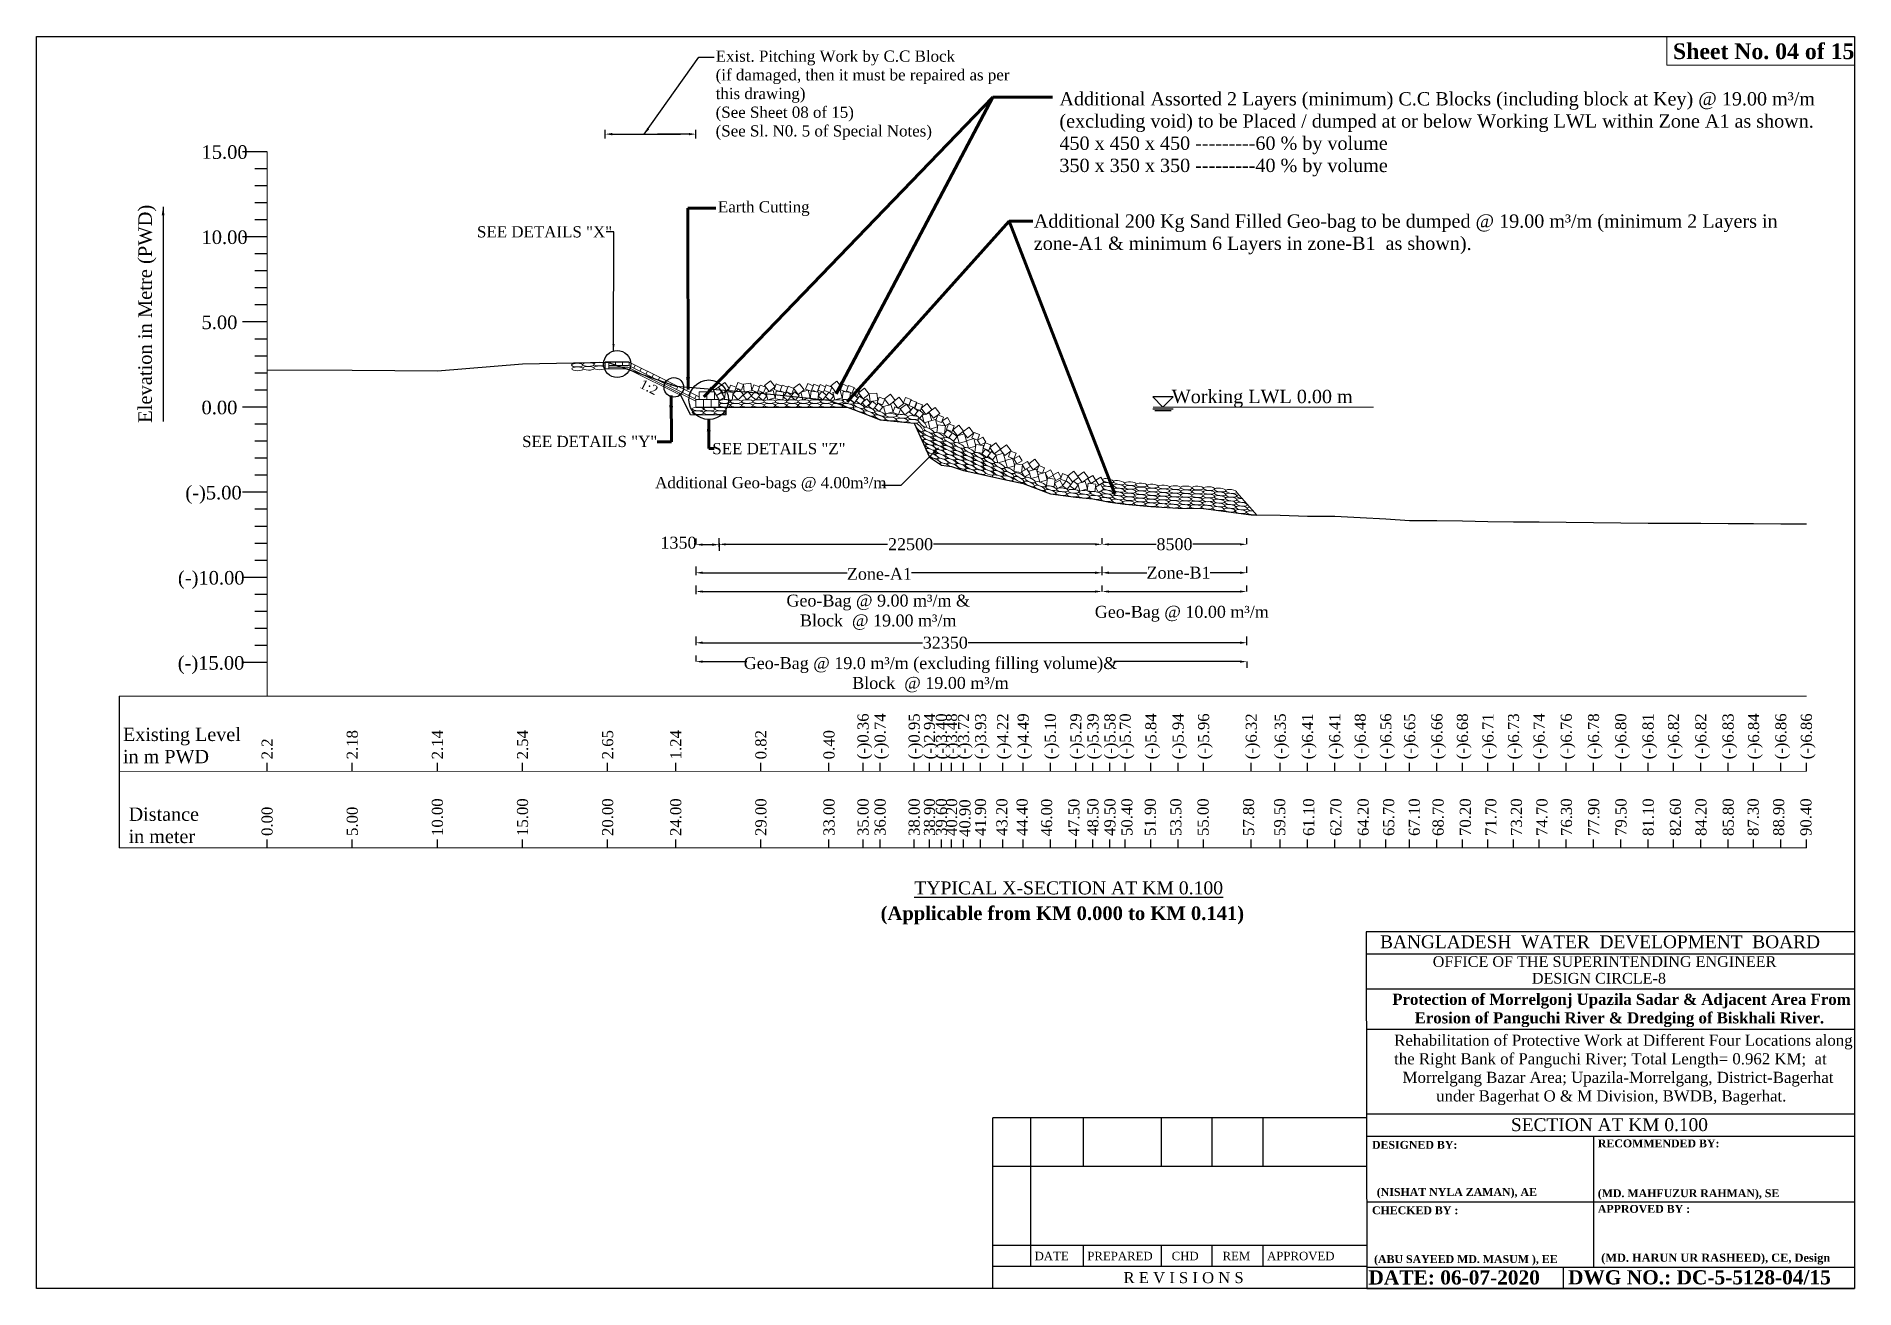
# Model space of a CAD drawing. Header units: metres. Extents: x -2434 to 11656, y -15288 to 8109.
# Drawn here: x 2537.6 to 2644.4, y -11693 to -11619.4 of the extents above; entities that cross this region are included whole.
import ezdxf
from ezdxf.enums import TextEntityAlignment as Align

# ---------------------------------------------------------------- set-up
doc = ezdxf.new("R2010")
doc.units = ezdxf.units.M
doc.layers.add('LINE', color=7, linetype='Continuous')
doc.styles.add('Kazi_T_H', font='timesbd.ttf')
doc.styles.get("Standard").update_dxf_attribs({"font": 'times.ttf'})
doc.dimstyles.get("Standard").update_dxf_attribs({"dimtxt": 0.5, "dimasz": 0.4075, "dimexe": 0.364, "dimexo": 0.219, "dimgap": 0.09, "dimtad": 0, "dimdec": 0, "dimlfac": 1000, "dimzin": 0, "dimdsep": 46, "dimtxsty": 'Standard', "dimcen": 0.09, "dimadec": 0, "dimazin": 0, "dimtfac": 1, "dimtdec": 0, "dimtofl": 0, "dimtmove": 0, "dimatfit": 3, "dimfxl": 1, "dimtolj": 1, "dimtzin": 0, "dimarcsym": 0})

msp = doc.modelspace()

# ---------------------------------------------------------------- texts
at = {"color": 0, "lineweight": -2}
for s, p in [('(-)0.36', (2586.514907, -11661.877291)), ('(-)0.74', (2587.514907, -11661.877291)), ('(-)0.95', (2589.514907, -11661.877291)), ('(-)2.94', (2590.414907, -11661.877291)), ('(-)3.40', (2591.114907, -11661.877291)), ('(-)3.48', (2591.714907, -11661.877291)), ('(-)3.72', (2592.414907, -11661.877291)), ('(-)3.93', (2593.414907, -11661.877291)), ('(-)4.22', (2594.714907, -11661.877291)), ('(-)4.49', (2595.914907, -11661.877291)), ('(-)5.10', (2597.514907, -11661.877291)), ('(-)5.29', (2599.014907, -11661.877291)), ('(-)5.39', (2600.014907, -11661.877291)), ('(-)5.58', (2601.014907, -11661.877291)), ('(-)5.70', (2601.914907, -11661.877291)), ('(-)5.84', (2603.414907, -11661.877291)), ('(-)5.94', (2605.014907, -11661.877291)), ('(-)5.96', (2606.514907, -11661.877291)), ('(-)6.32', (2609.314907, -11661.877291)), ('(-)6.35', (2611.014907, -11661.877291)), ('(-)6.41', (2612.614907, -11661.877291)), ('(-)6.41', (2614.214907, -11661.877291)), ('(-)6.48', (2615.714907, -11661.877291)), ('(-)6.56', (2617.214907, -11661.877291)), ('(-)6.65', (2618.614907, -11661.877291)), ('(-)6.66', (2620.214907, -11661.877291)), ('(-)6.68', (2621.714907, -11661.877291)), ('(-)6.71', (2623.214907, -11661.877291)), ('(-)6.73', (2624.714907, -11661.877291)), ('(-)6.74', (2626.214907, -11661.877291)), ('(-)6.76', (2627.814907, -11661.877291)), ('(-)6.78', (2629.414907, -11661.877291)), ('(-)6.80', (2631.014907, -11661.877291)), ('(-)6.81', (2632.614907, -11661.877291)), ('(-)6.82', (2634.114907, -11661.877291)), ('(-)6.82', (2635.714907, -11661.877291)), ('(-)6.83', (2637.314907, -11661.877291)), ('(-)6.84', (2638.814907, -11661.877291)), ('(-)6.86', (2640.414907, -11661.877291)), ('(-)6.86', (2641.914907, -11661.877291)), ('2.2', (2551.514907, -11661.877291)), ('2.18', (2556.514907, -11661.877291)), ('2.14', (2561.514907, -11661.877291)), ('2.54', (2566.514907, -11661.877291)), ('2.65', (2571.514907, -11661.877291)), ('1.24', (2575.514907, -11661.877291)), ('0.82', (2580.514907, -11661.877291)), ('0.40', (2584.514907, -11661.877291)), ('0.00', (2551.514907, -11666.376714)), ('5.00', (2556.514907, -11666.376714)), ('10.00', (2561.514907, -11666.376714)), ('15.00', (2566.514907, -11666.376714)), ('20.00', (2571.514907, -11666.376714)), ('24.00', (2575.514907, -11666.376714)), ('29.00', (2580.514907, -11666.376714)), ('33.00', (2584.514907, -11666.376714)), ('35.00', (2586.514907, -11666.376714)), ('36.00', (2587.514907, -11666.376714)), ('38.00', (2589.514907, -11666.376714)), ('38.90', (2590.414907, -11666.376714)), ('39.60', (2591.114907, -11666.376714)), ('40.20', (2591.714907, -11666.376714)), ('40.90', (2592.498701, -11666.436025)), ('41.90', (2593.412063, -11666.376714)), ('43.20', (2594.668123, -11666.376714)), ('44.40', (2595.855501, -11666.376714)), ('46.00', (2597.295192, -11666.399544)), ('47.50', (2598.895192, -11666.399544)), ('48.50', (2600.012063, -11666.376714)), ('49.50', (2601.012063, -11666.376714)), ('50.40', (2602.012063, -11666.376714)), ('51.90', (2603.383828, -11666.376714)), ('53.50', (2604.883828, -11666.376714)), ('55.00', (2606.483828, -11666.376714)), ('57.80', (2609.155346, -11666.376714)), ('59.50', (2610.985716, -11666.376714)), ('61.10', (2612.685716, -11666.376714)), ('62.70', (2614.285716, -11666.376714)), ('64.20', (2615.885716, -11666.376714)), ('65.70', (2617.385716, -11666.376714)), ('67.10', (2618.885716, -11666.376714)), ('68.70', (2620.285716, -11666.376714)), ('70.20', (2621.885716, -11666.376714)), ('71.70', (2623.385716, -11666.376714)), ('73.20', (2624.885716, -11666.376714)), ('74.70', (2626.385716, -11666.376714)), ('76.30', (2627.824963, -11666.376714)), ('77.90', (2629.424963, -11666.376714)), ('79.50', (2631.024963, -11666.376714)), ('81.10', (2632.624963, -11666.376714)), ('82.60', (2634.224963, -11666.376714)), ('84.20', (2635.724963, -11666.376714)), ('85.80', (2637.324963, -11666.376714)), ('87.30', (2638.78986, -11666.376714)), ('88.90', (2640.28986, -11666.376714)), ('90.40', (2641.88986, -11666.376714))]:
    msp.add_text(s, height=0.65, rotation=90, dxfattribs=at).set_placement(p)
at = {"color": 7, "lineweight": 30, "ltscale": 0.18, "attachment_point": 1}
for s, insert, char_height, width in [('{\\fTimes New Roman|b0|i0|c0|p18;15.00}', (2547.33926, -11625.818228), 0.79702481, 1.95638056), ('{\\fTimes New Roman|b0|i0|c0|p18;10.00}', (2547.33926, -11630.818228), 0.79702481, 1.46783494), ('{\\fTimes New Roman|b0|i0|c0|p18;5.00}', (2547.33926, -11635.818228), 0.79702481, 0.4908312), ('{\\fTimes New Roman|b0|i0|c0|p18;(-)5.00}', (2546.38841, -11645.818228), 0.79702481, 2.85190168), ('{\\fTimes New Roman|b0|i0|c0|p18;(-)15.00}', (2545.944443, -11655.818228), 0.79702481, 2.85190168), ('Existing Level in m PWD', (2542.726337, -11660.01961), 0.78192173, 7.64356113), ('Distance in meter', (2543.056383, -11664.70593), 0.78192173, 5.27301876), ('{\\LTYPICAL X-SECTION AT KM 0.100\\P }', (2589.197565, -11669.042635), 0.76511835, 41.91544039)]:
    msp.add_mtext(s, dxfattribs=dict(at, insert=insert, char_height=char_height, width=width))
at = {"color": 7, "lineweight": 30, "ltscale": 0.18, "insert": (2543.625679, -11642.117365), "char_height": 0.79702481, "width": 17.01025937, "attachment_point": 1, "rotation": 90}
msp.add_mtext('Elevation in Metre (PWD)', dxfattribs=at)
at = {"color": 7, "lineweight": 30, "ltscale": 0.18, "char_height": 0.79702481, "attachment_point": 1}
for s, insert in [('{\\fTimes New Roman|b0|i0|c0|p18;0.00}', (2547.33926, -11640.818228)), ('{\\fTimes New Roman|b0|i0|c0|p18;(-)10.00}', (2545.955199, -11650.818228))]:
    msp.add_mtext(s, dxfattribs=dict(at, insert=insert))
at = {"layer": 'LINE', "color": 0, "linetype": 'ByBlock', "lineweight": -3, "ltscale": 0.5}
msp.add_text('1:2', height=0.55, rotation=333.14815847, dxfattribs=at).set_placement((2573.024043, -11640.030894))
for s, height, p in [('BANGLADESH  WATER  DEVELOPMENT  BOARD', 0.75288221, (2629.472805, -11672.966327)), ('OFFICE OF THE SUPERINTENDING ENGINEER', 0.62795232, (2629.73749, -11674.064439)), ('DESIGN CIRCLE-8', 0.62795232, (2629.406914, -11675.046584)), ('SECTION AT KM 0.100', 0.75354278, (2630.0248, -11683.707301)), ('R E V I S I O N S', 0.64674326, (2605.01356, -11692.634011))]:
    msp.add_text(s, height=height, dxfattribs=at).set_placement(p, align=Align.CENTER)
at = {"layer": 'LINE', "color": 0, "linetype": 'ByBlock', "lineweight": -3, "ltscale": 0.5, "style": 'Kazi_T_H'}
for s, height, p in [('DESIGNED BY:', 0.46132381, (2616.078921, -11684.744224)), ('RECOMMENDED BY:', 0.46132381, (2629.343351, -11684.661802)), ('(NISHAT NYLA ZAMAN), AE', 0.46132381, (2616.360826, -11687.512521)), ('(MD. MAHFUZUR RAHMAN), SE ', 0.46132381, (2629.339216, -11687.585708)), ('CHECKED BY :', 0.46132381, (2616.078921, -11688.58859)), ('APPROVED BY :', 0.46132381, (2629.343351, -11688.506167)), ('DATE: 06-07-2020', 0.83038286, (2615.871815, -11692.715428)), ('(ABU SAYEED MD. MASUM ), EE', 0.46132381, (2616.200718, -11691.453171)), ('DWG NO.: DC-5-5128-04/15', 0.83038286, (2627.592138, -11692.707047))]:
    msp.add_text(s, height=height, dxfattribs=at).set_placement(p)
at = {"layer": 'LINE', "color": 0, "linetype": 'ByBlock', "lineweight": -3, "ltscale": 0.5}
for s, p in [('DATE', (2596.265302, -11691.291131)), ('PREPARED', (2599.358946, -11691.291131)), ('CHD', (2604.315882, -11691.291131)), ('REM', (2607.302294, -11691.291131)), ('APPROVED', (2609.915941, -11691.291131))]:
    msp.add_text(s, height=0.4970205, dxfattribs=at).set_placement(p)
at = {"layer": 'LINE', "color": 0, "linetype": 'ByBlock', "lineweight": -3, "ltscale": 0.5, "char_height": 0.65828823}
for s, insert, attachment_point in [('Exist. Pitching Work by C.C Block \\P(if damaged, then it must be repaired as per \\Pthis drawing) \\P(See Sheet 08 of 15)\\P(See Sl. N0. 5 of Special Notes)', (2577.5339, -11620.254755), 1), ('Earth Cutting', (2577.664503, -11629.103873), 1), ('SEE DETAILS "X"', (2563.515813, -11630.570656), 1), ('SEE DETAILS "Y"', (2574.102337, -11642.880355), 3), ('SEE DETAILS "Z"', (2585.162144, -11643.300351), 3), ('Additional Geo-bags @ 4.00m³/m', (2573.978231, -11645.299638), 1)]:
    msp.add_mtext(s, dxfattribs=dict(at, insert=insert, attachment_point=attachment_point))
at = {"layer": 'LINE', "color": 7, "lineweight": 13, "ltscale": 0.5, "attachment_point": 1}
for s, insert, char_height, width in [('{\\fTimes New Roman|b1|i0|c0|p18;Sheet No. 04 of 15}', (2633.755046, -11619.836334), 0.92339122, 11.41515482), ('Additional Assorted 2 Layers (minimum) C.C Blocks (including block at Key) @ 19.00 {\\C0;m³/m} (excluding void) to be Placed / dumped at or below Working LWL within Zone A1 as shown. \\P450 x 450 x 450 ---------60 % by volume\\P350 x 350 x 350 ---------40 % by volume', (2597.72387, -11622.699645), 0.781767752, 46.31614072), ('Working LWL 0.00 m', (2604.32093, -11640.178678), 0.78176775, 30.04400339), ('{\\fTimes New Roman|b1|i0|c0|p18;(Applicable from KM 0.000 to KM 0.141)}', (2587.223182, -11670.511932), 0.8, 24.41446211)]:
    msp.add_mtext(s, dxfattribs=dict(at, insert=insert, char_height=char_height, width=width))
at = {"layer": 'LINE', "color": 0, "linetype": 'ByBlock', "lineweight": -3, "ltscale": 0.5}
for s, insert, char_height, width, attachment_point in [('Additional 200 Kg Sand Filled Geo-bag to be dumped @ 19.00 m³/m ({\\C7;minimum} 2 Layers in zone-A1 & {\\C7;minimum} 6 Layers in zone-B1  as shown).', (2596.219723, -11629.879805), 0.781767752, 44.3343089, 1), ('{\\fTimes New Roman|b1|i0|c0|p18; Protection of Morrelgonj Upazila Sadar & Adjacent Area From \\PErosion of Panguchi River & Dredging of Biskhali River.}', (2630.60661, -11675.63992), 0.6536664, 42.24540493, 2), ('        Rehabilitation of Protective Work at Different Four Locations along    \\P        the Right Bank of Panguchi River; Total Length= 0.962 KM;  at   \\P          Morrelgang Bazar Area; Upazila-Morrelgang, District-Bagerhat    \\P                  under Bagerhat O & M Division, BWDB, Bagerhat.', (2615.407673, -11678.044596), 0.6536664, 28.5653252, 1)]:
    msp.add_mtext(s, dxfattribs=dict(at, insert=insert, char_height=char_height, width=width, attachment_point=attachment_point))
at = {"layer": 'LINE', "color": 0, "linetype": 'ByBlock', "lineweight": -3, "ltscale": 0.5, "insert": (2636.265512, -11690.900899), "char_height": 0.4799087, "width": 14.30564605, "attachment_point": 2, "style": 'Kazi_T_H'}
msp.add_mtext('(MD. HARUN UR RASHEED), CE, Design', dxfattribs=at)

# ---------------------------------------------------------------- blocks, each defined once
blk = doc.blocks.new('*D213')
at = {"color": 0, "lineweight": -2, "ltscale": 0.5}
for p, q in [((2577.73, -11649.4), (2577.73, -11648.89)), ((2600.23, -11649.25), (2600.23, -11648.89)), ((2578.13, -11649.25), (2587.62, -11649.25)), ((2599.82, -11649.25), (2590.33, -11649.25))]:
    blk.add_line(p, q, dxfattribs=at)
at = {"color": 0, "linetype": 'Continuous', "lineweight": -3, "ltscale": 0.5}
for points in [[(2578.13, -11649.19), (2578.13, -11649.32), (2577.73, -11649.25)], [(2599.82, -11649.19), (2599.82, -11649.32), (2600.23, -11649.25)]]:
    blk.add_solid(points, dxfattribs=at)
at = {"layer": 'Defpoints', "color": 0, "linetype": 'Continuous', "lineweight": -3, "ltscale": 0.5}
for p in [(2600.23, -11649.25), (2600.23, -11649.25), (2577.73, -11654.97)]:
    blk.add_point(p, dxfattribs=at)
at = {"color": 0, "linetype": 'Continuous', "lineweight": -3, "ltscale": 0.5, "insert": (2588.98, -11649.25), "char_height": 0.7, "attachment_point": 5}
blk.add_mtext('\\A1;22500', dxfattribs=at)
blk = doc.blocks.new('*D214')
at = {"color": 0, "lineweight": -2, "ltscale": 0.5}
for p, q in [((2600.23, -11649.25), (2600.23, -11648.89)), ((2608.73, -11649.25), (2608.73, -11648.89)), ((2600.63, -11649.25), (2603.4, -11649.25)), ((2608.32, -11649.25), (2605.55, -11649.25))]:
    blk.add_line(p, q, dxfattribs=at)
at = {"color": 0, "linetype": 'Continuous', "lineweight": -3, "ltscale": 0.5}
for points in [[(2600.63, -11649.19), (2600.63, -11649.32), (2600.23, -11649.25)], [(2608.32, -11649.19), (2608.32, -11649.32), (2608.73, -11649.25)]]:
    blk.add_solid(points, dxfattribs=at)
at = {"layer": 'Defpoints', "color": 0, "linetype": 'Continuous', "lineweight": -3, "ltscale": 0.5}
for p in [(2600.23, -11649.25), (2608.73, -11649.25), (2608.73, -11649.27)]:
    blk.add_point(p, dxfattribs=at)
at = {"color": 0, "linetype": 'Continuous', "lineweight": -3, "ltscale": 0.5, "insert": (2604.48, -11649.25), "char_height": 0.7, "attachment_point": 5}
blk.add_mtext('\\A1;8500', dxfattribs=at)
blk = doc.blocks.new('*D215')
at = {"color": 0, "lineweight": -2, "ltscale": 0.5}
for p, q in [((2600.23, -11651.07), (2600.23, -11650.55)), ((2600.63, -11650.92), (2602.86, -11650.92)), ((2608.32, -11650.92), (2606.57, -11650.92)), ((2608.73, -11650.92), (2608.73, -11650.55))]:
    blk.add_line(p, q, dxfattribs=at)
at = {"color": 0, "linetype": 'Continuous', "lineweight": -3, "ltscale": 0.5}
for points in [[(2600.63, -11650.85), (2600.63, -11650.99), (2600.23, -11650.92)], [(2608.32, -11650.85), (2608.32, -11650.99), (2608.73, -11650.92)]]:
    blk.add_solid(points, dxfattribs=at)
at = {"layer": 'Defpoints', "color": 0, "linetype": 'Continuous', "lineweight": -3, "ltscale": 0.5}
for p in [(2608.73, -11650.92), (2608.73, -11650.92), (2600.23, -11659.44)]:
    blk.add_point(p, dxfattribs=at)
at = {"color": 0, "linetype": 'Continuous', "lineweight": -3, "ltscale": 0.5, "insert": (2604.72, -11650.92), "char_height": 0.7, "attachment_point": 5}
blk.add_mtext('\\A1;Zone-B1', dxfattribs=at)
blk = doc.blocks.new('*D216')
at = {"color": 0, "lineweight": -2, "ltscale": 0.5}
for p, q in [((2600.23, -11652.02), (2600.23, -11651.66)), ((2600.63, -11652.02), (2608.32, -11652.02)), ((2608.72, -11652.02), (2608.72, -11651.66))]:
    blk.add_line(p, q, dxfattribs=at)
at = {"color": 0, "linetype": 'Continuous', "lineweight": -3, "ltscale": 0.5}
for points in [[(2600.63, -11651.96), (2600.63, -11652.09), (2600.23, -11652.02)], [(2608.32, -11651.96), (2608.32, -11652.09), (2608.72, -11652.02)]]:
    blk.add_solid(points, dxfattribs=at)
at = {"layer": 'Defpoints', "color": 0, "linetype": 'Continuous', "lineweight": -3, "ltscale": 0.5}
for p in [(2600.23, -11652.02), (2608.72, -11652.02), (2608.72, -11652.02)]:
    blk.add_point(p, dxfattribs=at)
at = {"color": 0, "linetype": 'Continuous', "lineweight": -3, "ltscale": 0.5, "insert": (2604.91, -11653.33), "char_height": 0.7, "attachment_point": 5}
blk.add_mtext('\\A1;Geo-Bag @ 10.00 m³/m ', dxfattribs=at)
blk = doc.blocks.new('*D217')
at = {"color": 0, "lineweight": -2, "ltscale": 0.5}
for p, q in [((2576.38, -11655.18), (2576.38, -11654.66)), ((2576.78, -11655.03), (2589.68, -11655.03)), ((2608.32, -11655.03), (2592.37, -11655.03)), ((2608.73, -11655.18), (2608.73, -11654.66))]:
    blk.add_line(p, q, dxfattribs=at)
at = {"color": 0, "linetype": 'Continuous', "lineweight": -3, "ltscale": 0.5}
for points in [[(2576.78, -11654.96), (2576.78, -11655.1), (2576.38, -11655.03)], [(2608.32, -11654.96), (2608.32, -11655.1), (2608.73, -11655.03)]]:
    blk.add_solid(points, dxfattribs=at)
at = {"layer": 'Defpoints', "color": 0, "linetype": 'Continuous', "lineweight": -3, "ltscale": 0.5}
for p in [(2608.73, -11655.03), (2576.38, -11658.17), (2608.73, -11658.17)]:
    blk.add_point(p, dxfattribs=at)
at = {"color": 0, "linetype": 'Continuous', "lineweight": -3, "ltscale": 0.5, "insert": (2591.02, -11655.03), "char_height": 0.5, "attachment_point": 5}
blk.add_mtext('\\A1;{\\H1.4x;32350}', dxfattribs=at)
blk = doc.blocks.new('*D218')
at = {"color": 0, "lineweight": -2, "ltscale": 0.5}
for p, q in [((2576.38, -11652.17), (2576.38, -11651.66)), ((2576.78, -11652.02), (2599.82, -11652.02)), ((2600.23, -11652.02), (2600.23, -11651.66))]:
    blk.add_line(p, q, dxfattribs=at)
at = {"color": 0, "linetype": 'Continuous', "lineweight": -3, "ltscale": 0.5}
for points in [[(2576.78, -11651.96), (2576.78, -11652.09), (2576.38, -11652.02)], [(2599.82, -11651.96), (2599.82, -11652.09), (2600.23, -11652.02)]]:
    blk.add_solid(points, dxfattribs=at)
at = {"layer": 'Defpoints', "color": 0, "linetype": 'Continuous', "lineweight": -3, "ltscale": 0.5}
for p in [(2600.23, -11652.02), (2600.23, -11652.02), (2576.38, -11658.17)]:
    blk.add_point(p, dxfattribs=at)
at = {"color": 0, "linetype": 'Continuous', "lineweight": -3, "ltscale": 0.5, "insert": (2587.08, -11653.24), "char_height": 0.7, "attachment_point": 5}
blk.add_mtext('\\A1;Geo-Bag @ 9.00 m³/m &\\PBlock  @ 19.00 m³/m', dxfattribs=at)
blk = doc.blocks.new('*D219')
at = {"color": 0, "lineweight": -2, "ltscale": 0.5}
for p, q in [((2576.38, -11649.27), (2576.38, -11648.91)), ((2577.73, -11649.18), (2577.73, -11649.64)), ((2576.78, -11649.27), (2577.32, -11649.27))]:
    blk.add_line(p, q, dxfattribs=at)
at = {"color": 0, "linetype": 'Continuous', "lineweight": -3, "ltscale": 0.5}
for points in [[(2576.78, -11649.2), (2576.78, -11649.34), (2576.38, -11649.27)], [(2577.32, -11649.2), (2577.32, -11649.34), (2577.73, -11649.27)]]:
    blk.add_solid(points, dxfattribs=at)
at = {"layer": 'Defpoints', "color": 0, "linetype": 'Continuous', "lineweight": -3, "ltscale": 0.5}
for p in [(2577.73, -11648.96), (2576.38, -11649.27), (2577.73, -11649.27)]:
    blk.add_point(p, dxfattribs=at)
at = {"color": 0, "linetype": 'Continuous', "lineweight": -3, "ltscale": 0.5, "insert": (2575.35, -11649.16), "char_height": 0.7, "attachment_point": 5}
blk.add_mtext('\\A1;1350', dxfattribs=at)
blk = doc.blocks.new('*D220')
at = {"color": 0, "lineweight": -2, "ltscale": 0.5}
for p, q in [((2576.38, -11651.07), (2576.38, -11650.55)), ((2576.78, -11650.92), (2585.26, -11650.92)), ((2599.82, -11650.92), (2589.03, -11650.92)), ((2600.23, -11650.92), (2600.23, -11650.55))]:
    blk.add_line(p, q, dxfattribs=at)
at = {"color": 0, "linetype": 'Continuous', "lineweight": -3, "ltscale": 0.5}
for points in [[(2576.78, -11650.85), (2576.78, -11650.99), (2576.38, -11650.92)], [(2599.82, -11650.85), (2599.82, -11650.99), (2600.23, -11650.92)]]:
    blk.add_solid(points, dxfattribs=at)
at = {"layer": 'Defpoints', "color": 0, "linetype": 'Continuous', "lineweight": -3, "ltscale": 0.5}
for p in [(2600.23, -11650.92), (2600.23, -11650.92), (2576.38, -11658.17)]:
    blk.add_point(p, dxfattribs=at)
at = {"color": 0, "linetype": 'Continuous', "lineweight": -3, "ltscale": 0.5, "insert": (2587.15, -11650.99), "char_height": 0.7, "attachment_point": 5}
blk.add_mtext('\\A1;Zone-A1', dxfattribs=at)
blk = doc.blocks.new('*D221')
at = {"color": 0, "lineweight": -2, "ltscale": 0.5}
for p, q in [((2576.38, -11656.14), (2576.38, -11655.77)), ((2576.78, -11656.14), (2579.37, -11656.14)), ((2608.32, -11656.14), (2600.92, -11656.14)), ((2608.73, -11656.14), (2608.73, -11656.5))]:
    blk.add_line(p, q, dxfattribs=at)
at = {"color": 0, "linetype": 'Continuous', "lineweight": -3, "ltscale": 0.5}
for points in [[(2576.78, -11656.07), (2576.78, -11656.21), (2576.38, -11656.14)], [(2608.32, -11656.07), (2608.32, -11656.21), (2608.73, -11656.14)]]:
    blk.add_solid(points, dxfattribs=at)
at = {"layer": 'Defpoints', "color": 0, "linetype": 'Continuous', "lineweight": -3, "ltscale": 0.5}
for p in [(2576.38, -11656.14), (2608.73, -11656.14), (2608.73, -11656.14)]:
    blk.add_point(p, dxfattribs=at)
at = {"color": 0, "linetype": 'Continuous', "lineweight": -3, "ltscale": 0.5, "insert": (2590.15, -11656.91), "char_height": 0.7, "attachment_point": 5}
blk.add_mtext('\\A1;Geo-Bag @ 19.0 m³/m (excluding filling volume)&\\PBlock  @ 19.00 m³/m', dxfattribs=at)

# ---------------------------------------------------------------- dimensions: what is measured, and where the dimension line sits
at = {"color": 0, "linetype": 'Continuous', "lineweight": -3, "ltscale": 0.5}
for base, p1, p2, text, override, picture, middle in [((2600.226534, -11652.024057), (2576.376534, -11658.171464), (2600.226534, -11652.024057), 'Geo-Bag @ 9.00 m³/m &\\PBlock  @ 19.00 m³/m', {"dimtxt": 0.7, "dimtmove": 2, "dimfxl": 0.15, "dimfxlon": 1}, '*D218', (2587.079726, -11653.239887)), ((2600.226534, -11650.918603), (2576.376534, -11658.171464), (2600.226534, -11650.918603), 'Zone-A1', {"dimtxt": 0.7, "dimtmove": 2, "dimfxl": 0.15, "dimfxlon": 1}, '*D220', (2587.145328, -11650.991151)), ((2608.725171, -11656.137576), (2576.376534, -11656.139947), (2608.725171, -11656.137576), 'Geo-Bag @ 19.0 m³/m (excluding filling volume)&\\PBlock  @ 19.00 m³/m', {"dimtxt": 0.7, "dimtmove": 2, "dimfxl": 0.15, "dimfxlon": 1}, '*D221', (2590.145914, -11656.90573)), ((2608.723758, -11652.024057), (2600.226534, -11652.024057), (2608.723758, -11652.024057), 'Geo-Bag @ 10.00 m³/m ', {"dimtxt": 0.7, "dimtmove": 2, "dimfxl": 0.15, "dimfxlon": 1}, '*D216', (2604.909457, -11653.327952)), ((2608.725736, -11650.918603), (2600.226534, -11659.442736), (2608.725736, -11650.918603), 'Zone-B1', {"dimtxt": 0.7, "dimtmove": 2, "dimfxl": 0.15, "dimfxlon": 1}, '*D215', (2604.717272, -11650.918603)), ((2608.726534, -11655.028231), (2576.376534, -11658.171464), (2608.726534, -11658.171464), '{\\H1.4x;<>}', {"dimfxl": 0.15, "dimfxlon": 1}, '*D217', (2591.023054, -11655.028231))]:
    dim = msp.add_linear_dim(base=base, p1=p1, p2=p2, text=text, dimstyle='Standard', override=override, dxfattribs=at)
    dim.commit()
    dim.dimension.update_dxf_attribs({"geometry": picture, "text_midpoint": middle, "dimtype": 160})
dim = msp.add_linear_dim(base=(2577.726534, -11649.271915), p1=(2576.376534, -11649.271915), p2=(2577.726534, -11648.957247), dimstyle='Standard', override={"dimtxt": 0.7, "dimtmove": 2, "dimfxl": 0.15, "dimfxlon": 1}, dxfattribs=at)
dim.commit()
dim.dimension.update_dxf_attribs({"geometry": '*D219', "text_midpoint": (2575.353106, -11649.161616), "dimtype": 160})
for base, p1, p2, picture, middle in [((2600.226534, -11649.253691), (2577.726534, -11654.970439), (2600.226534, -11649.253691), '*D213', (2588.976534, -11649.253691)), ((2608.726301, -11649.253691), (2600.226534, -11649.253691), (2608.726301, -11649.265457), '*D214', (2604.476418, -11649.253691))]:
    dim = msp.add_linear_dim(base=base, p1=p1, p2=p2, dimstyle='Standard', override={"dimtxt": 0.7, "dimtmove": 2, "dimfxl": 0.15, "dimfxlon": 1}, dxfattribs=at)
    dim.commit()
    dim.dimension.update_dxf_attribs({"geometry": picture, "text_midpoint": middle})

# ---------------------------------------------------------------- linework, layer by layer
at = {"color": 0, "lineweight": -3, "ltscale": 0.5}
for p, q in [((2571.054087, -11625.422196), (2571.054087, -11624.908196)), ((2571.461587, -11625.165196), (2575.470253, -11625.165196)), ((2575.969034, -11625.165196), (2574.120253, -11625.165196)), ((2576.376534, -11625.422196), (2576.376534, -11624.908196))]:
    msp.add_line(p, q, dxfattribs=at)
at = {"color": 7, "lineweight": 30, "ltscale": 0.18}
for p, q in [((2551.190057, -11626.195655), (2549.742723, -11626.195655)), ((2551.190057, -11626.20269), (2549.742723, -11626.20269)), ((2551.190057, -11626.195655), (2550.46639, -11626.195655)), ((2551.190057, -11626.20269), (2550.46639, -11626.20269)), ((2551.190057, -11627.195655), (2550.46639, -11627.195655)), ((2551.190057, -11628.195655), (2550.46639, -11628.195655)), ((2551.190057, -11629.195655), (2550.46639, -11629.195655)), ((2551.190057, -11630.195655), (2550.46639, -11630.195655)), ((2551.190057, -11631.195655), (2549.742723, -11631.195655)), ((2551.190057, -11631.195655), (2550.46639, -11631.195655)), ((2551.190057, -11632.195655), (2550.46639, -11632.195655)), ((2551.190057, -11633.195655), (2550.46639, -11633.195655)), ((2551.190057, -11634.195655), (2550.46639, -11634.195655)), ((2551.190057, -11635.195655), (2550.46639, -11635.195655)), ((2551.190057, -11636.195655), (2549.742723, -11636.195655)), ((2551.190057, -11637.195655), (2550.46639, -11637.195655)), ((2551.190057, -11638.195655), (2550.46639, -11638.195655)), ((2551.190057, -11639.195655), (2550.46639, -11639.195655)), ((2551.190057, -11640.195655), (2550.46639, -11640.195655)), ((2551.190057, -11641.195655), (2549.742723, -11641.195655)), ((2551.190057, -11642.195655), (2550.46639, -11642.195655)), ((2551.190057, -11643.195655), (2550.46639, -11643.195655)), ((2551.190057, -11644.195655), (2550.46639, -11644.195655)), ((2551.190057, -11645.195655), (2550.46639, -11645.195655)), ((2551.190057, -11645.195655), (2550.46639, -11645.195655)), ((2551.190057, -11646.195655), (2549.742723, -11646.195655)), ((2551.190057, -11646.195655), (2549.742723, -11646.195655)), ((2551.190057, -11647.195655), (2550.46639, -11647.195655)), ((2551.190057, -11648.195655), (2550.46639, -11648.195655)), ((2551.190057, -11649.195655), (2550.46639, -11649.195655)), ((2551.190057, -11650.195655), (2550.46639, -11650.195655)), ((2551.190057, -11651.195655), (2549.742723, -11651.195655)), ((2551.190057, -11652.195655), (2550.46639, -11652.195655)), ((2551.190057, -11653.195655), (2550.46639, -11653.195655)), ((2551.190057, -11654.195655), (2550.46639, -11654.195655)), ((2551.190057, -11655.195655), (2550.46639, -11655.195655)), ((2551.190057, -11656.195655), (2549.742723, -11656.195655)), ((2542.493162, -11658.171464), (2542.493162, -11667.076714))]:
    msp.add_line(p, q, dxfattribs=at)
at = {"lineweight": 18, "ltscale": 0.18}
for p, q in [((2551.190057, -11658.171464), (2551.190057, -11626.20269)), ((2551.190057, -11641.195655), (2551.190057, -11639.985655)), ((2551.190057, -11641.195655), (2551.190057, -11640.285655)), ((2551.190057, -11651.195655), (2551.190057, -11649.985655)), ((2551.190057, -11651.195655), (2551.190057, -11650.285655))]:
    msp.add_line(p, q, dxfattribs=at)
at = {"color": 0, "linetype": 'Continuous', "lineweight": -3, "ltscale": 0.5}
for p, q in [((2572.454087, -11638.545655), (2571.054087, -11638.545655)), ((2576.063708, -11641.638357), (2575.428721, -11640.368382)), ((2576.376534, -11641.195655), (2585.242688, -11641.195655)), ((2608.147769, -11646.204219), (2609.330835, -11647.549182)), ((2615.776525, -11692.957383), (2644.424759, -11692.957383))]:
    msp.add_line(p, q, dxfattribs=at)
at = {"linetype": 'ByBlock', "lineweight": 18, "ltscale": 0.5}
for p, q in [((2571.054087, -11638.545655), (2571.054087, -11638.945655)), ((2571.254087, -11638.545655), (2571.254087, -11638.945655)), ((2571.654087, -11638.545655), (2571.654087, -11638.745655)), ((2572.054087, -11638.545655), (2572.054087, -11638.745655)), ((2572.454087, -11638.545655), (2572.454087, -11638.745655)), ((2572.726058, -11638.905247), (2572.815501, -11638.726362)), ((2573.083829, -11639.084133), (2573.173272, -11638.905247)), ((2573.4416, -11639.263018), (2573.531043, -11639.084133)), ((2573.799371, -11639.441904), (2573.888814, -11639.263018)), ((2574.157142, -11639.620789), (2574.246585, -11639.441904)), ((2574.514913, -11639.799675), (2574.604356, -11639.620789)), ((2574.514913, -11639.799675), (2574.604356, -11639.620789)), ((2574.872684, -11639.97856), (2574.962126, -11639.799675)), ((2575.230455, -11640.157445), (2575.319897, -11639.97856)), ((2575.588226, -11640.336331), (2575.677668, -11640.157445)), ((2575.945996, -11640.515216), (2576.035439, -11640.336331)), ((2576.303767, -11640.694102), (2576.39321, -11640.515216))]:
    msp.add_line(p, q, dxfattribs=at)
at = {"linetype": 'ByBlock', "lineweight": 13, "ltscale": 0.5}
for p, q in [((2572.35966, -11638.945655), (2571.054087, -11638.945655)), ((2572.454087, -11638.745655), (2571.254087, -11638.745655)), ((2572.383266, -11638.845655), (2571.254087, -11638.845655)), ((2575.503256, -11640.517453), (2572.35966, -11638.945655)), ((2576.376534, -11640.842289), (2572.383266, -11638.845655)), ((2576.406873, -11640.745655), (2572.406873, -11638.745655)), ((2576.559735, -11640.598479), (2572.454087, -11638.545655)), ((2595.590057, -11645.685655), (2589.388758, -11642.585005))]:
    msp.add_line(p, q, dxfattribs=at)
at = {"color": 0, "linetype": 'Continuous', "lineweight": 0, "ltscale": 0.5}
for p in [(2576.063708, -11641.638357), (2578.151044, -11641.195655)]:
    msp.add_line(p, (2578.151044, -11641.638357), dxfattribs=at)
at = {"color": 0, "lineweight": 18, "ltscale": 0.18}
for p, q in [((2542.493162, -11658.171464), (2641.589907, -11658.171464)), ((2542.493162, -11662.598086), (2641.589907, -11662.575417)), ((2542.493012, -11667.076714), (2641.589907, -11667.076714))]:
    msp.add_line(p, q, dxfattribs=at)
at = {"color": 0, "lineweight": -2}
for p, q in [((2551.189907, -11662.577291), (2551.189907, -11662.077291)), ((2551.189907, -11662.577291), (2551.189907, -11662.077291)), ((2556.189907, -11662.577291), (2556.189907, -11662.077291)), ((2556.189907, -11662.577291), (2556.189907, -11662.077291)), ((2561.189907, -11662.577291), (2561.189907, -11662.077291)), ((2561.189907, -11662.577291), (2561.189907, -11662.077291)), ((2566.189907, -11662.577291), (2566.189907, -11662.077291)), ((2566.189907, -11662.577291), (2566.189907, -11662.077291)), ((2571.189907, -11662.577291), (2571.189907, -11662.077291)), ((2571.189907, -11662.577291), (2571.189907, -11662.077291)), ((2575.189907, -11662.577291), (2575.189907, -11662.077291)), ((2575.189907, -11662.577291), (2575.189907, -11662.077291)), ((2580.189907, -11662.577291), (2580.189907, -11662.077291)), ((2580.189907, -11662.577291), (2580.189907, -11662.077291)), ((2584.189907, -11662.577291), (2584.189907, -11662.077291)), ((2584.189907, -11662.577291), (2584.189907, -11662.077291)), ((2586.189907, -11662.577291), (2586.189907, -11662.077291)), ((2586.189907, -11662.577291), (2586.189907, -11662.077291)), ((2587.189907, -11662.577291), (2587.189907, -11662.077291)), ((2587.189907, -11662.577291), (2587.189907, -11662.077291)), ((2589.189907, -11662.577291), (2589.189907, -11662.077291)), ((2589.189907, -11662.577291), (2589.189907, -11662.077291)), ((2590.089907, -11662.577291), (2590.089907, -11662.077291)), ((2590.089907, -11662.577291), (2590.089907, -11662.077291)), ((2590.789907, -11662.577291), (2590.789907, -11662.077291)), ((2590.789907, -11662.577291), (2590.789907, -11662.077291)), ((2591.389907, -11662.577291), (2591.389907, -11662.077291)), ((2591.389907, -11662.577291), (2591.389907, -11662.077291)), ((2592.089907, -11662.577291), (2592.089907, -11662.077291)), ((2592.089907, -11662.577291), (2592.089907, -11662.077291)), ((2593.089907, -11662.577291), (2593.089907, -11662.077291)), ((2593.089907, -11662.577291), (2593.089907, -11662.077291)), ((2594.389907, -11662.577291), (2594.389907, -11662.077291)), ((2594.389907, -11662.577291), (2594.389907, -11662.077291)), ((2595.589907, -11662.577291), (2595.589907, -11662.077291)), ((2595.589907, -11662.577291), (2595.589907, -11662.077291)), ((2597.189907, -11662.577291), (2597.189907, -11662.077291)), ((2597.189907, -11662.577291), (2597.189907, -11662.077291)), ((2598.689907, -11662.577291), (2598.689907, -11662.077291)), ((2598.689907, -11662.577291), (2598.689907, -11662.077291)), ((2599.689907, -11662.577291), (2599.689907, -11662.077291)), ((2599.689907, -11662.577291), (2599.689907, -11662.077291)), ((2600.689907, -11662.577291), (2600.689907, -11662.077291)), ((2600.689907, -11662.577291), (2600.689907, -11662.077291)), ((2601.589907, -11662.577291), (2601.589907, -11662.077291)), ((2601.589907, -11662.577291), (2601.589907, -11662.077291)), ((2603.089907, -11662.577291), (2603.089907, -11662.077291)), ((2603.089907, -11662.577291), (2603.089907, -11662.077291)), ((2604.689907, -11662.577291), (2604.689907, -11662.077291)), ((2604.689907, -11662.577291), (2604.689907, -11662.077291)), ((2606.189907, -11662.577291), (2606.189907, -11662.077291)), ((2606.189907, -11662.577291), (2606.189907, -11662.077291)), ((2608.989907, -11662.577291), (2608.989907, -11662.077291)), ((2608.989907, -11662.577291), (2608.989907, -11662.077291)), ((2610.689907, -11662.577291), (2610.689907, -11662.077291)), ((2610.689907, -11662.577291), (2610.689907, -11662.077291)), ((2612.289907, -11662.577291), (2612.289907, -11662.077291)), ((2612.289907, -11662.577291), (2612.289907, -11662.077291)), ((2613.889907, -11662.577291), (2613.889907, -11662.077291)), ((2613.889907, -11662.577291), (2613.889907, -11662.077291)), ((2615.389907, -11662.577291), (2615.389907, -11662.077291)), ((2615.389907, -11662.577291), (2615.389907, -11662.077291)), ((2616.889907, -11662.577291), (2616.889907, -11662.077291)), ((2616.889907, -11662.577291), (2616.889907, -11662.077291)), ((2618.289907, -11662.577291), (2618.289907, -11662.077291)), ((2618.289907, -11662.577291), (2618.289907, -11662.077291)), ((2619.889907, -11662.577291), (2619.889907, -11662.077291)), ((2619.889907, -11662.577291), (2619.889907, -11662.077291)), ((2621.389907, -11662.577291), (2621.389907, -11662.077291)), ((2621.389907, -11662.577291), (2621.389907, -11662.077291)), ((2622.889907, -11662.577291), (2622.889907, -11662.077291)), ((2622.889907, -11662.577291), (2622.889907, -11662.077291)), ((2624.389907, -11662.577291), (2624.389907, -11662.077291)), ((2624.389907, -11662.577291), (2624.389907, -11662.077291)), ((2625.889907, -11662.577291), (2625.889907, -11662.077291)), ((2625.889907, -11662.577291), (2625.889907, -11662.077291)), ((2627.489907, -11662.577291), (2627.489907, -11662.077291)), ((2627.489907, -11662.577291), (2627.489907, -11662.077291)), ((2629.089907, -11662.577291), (2629.089907, -11662.077291)), ((2629.089907, -11662.577291), (2629.089907, -11662.077291)), ((2630.689907, -11662.577291), (2630.689907, -11662.077291)), ((2630.689907, -11662.577291), (2630.689907, -11662.077291)), ((2632.289907, -11662.577291), (2632.289907, -11662.077291)), ((2632.289907, -11662.577291), (2632.289907, -11662.077291)), ((2633.789907, -11662.577291), (2633.789907, -11662.077291)), ((2633.789907, -11662.577291), (2633.789907, -11662.077291)), ((2635.389907, -11662.577291), (2635.389907, -11662.077291)), ((2635.389907, -11662.577291), (2635.389907, -11662.077291)), ((2636.989907, -11662.577291), (2636.989907, -11662.077291)), ((2636.989907, -11662.577291), (2636.989907, -11662.077291)), ((2638.489907, -11662.577291), (2638.489907, -11662.077291)), ((2638.489907, -11662.577291), (2638.489907, -11662.077291)), ((2640.089907, -11662.577291), (2640.089907, -11662.077291)), ((2640.089907, -11662.577291), (2640.089907, -11662.077291)), ((2641.589907, -11662.577291), (2641.589907, -11662.077291)), ((2641.589907, -11662.577291), (2641.589907, -11662.077291)), ((2551.189907, -11667.076714), (2551.189907, -11666.576714)), ((2556.189907, -11667.076714), (2556.189907, -11666.576714)), ((2561.189907, -11667.076714), (2561.189907, -11666.576714)), ((2566.189907, -11667.076714), (2566.189907, -11666.576714)), ((2571.189907, -11667.076714), (2571.189907, -11666.576714)), ((2575.189907, -11667.076714), (2575.189907, -11666.576714)), ((2580.189907, -11667.076714), (2580.189907, -11666.576714)), ((2584.189907, -11667.076714), (2584.189907, -11666.576714)), ((2586.189907, -11667.076714), (2586.189907, -11666.576714)), ((2587.189907, -11667.076714), (2587.189907, -11666.576714)), ((2589.189907, -11667.076714), (2589.189907, -11666.576714)), ((2590.089907, -11667.076714), (2590.089907, -11666.576714)), ((2590.789907, -11667.076714), (2590.789907, -11666.576714)), ((2591.389907, -11667.076714), (2591.389907, -11666.576714)), ((2592.089907, -11667.076714), (2592.089907, -11666.576714)), ((2593.089907, -11667.076714), (2593.089907, -11666.576714)), ((2594.389907, -11667.076714), (2594.389907, -11666.576714)), ((2595.589907, -11667.076714), (2595.589907, -11666.576714)), ((2597.189907, -11667.076714), (2597.189907, -11666.576714)), ((2598.689907, -11667.076714), (2598.689907, -11666.576714)), ((2599.689907, -11667.076714), (2599.689907, -11666.576714)), ((2600.689907, -11667.076714), (2600.689907, -11666.576714)), ((2601.589907, -11667.076714), (2601.589907, -11666.576714)), ((2603.089907, -11667.076714), (2603.089907, -11666.576714)), ((2604.689907, -11667.076714), (2604.689907, -11666.576714)), ((2606.189907, -11667.076714), (2606.189907, -11666.576714)), ((2608.989907, -11667.076714), (2608.989907, -11666.576714)), ((2610.689907, -11667.076714), (2610.689907, -11666.576714)), ((2612.289907, -11667.076714), (2612.289907, -11666.576714)), ((2613.889907, -11667.076714), (2613.889907, -11666.576714)), ((2615.389907, -11667.076714), (2615.389907, -11666.576714)), ((2616.889907, -11667.076714), (2616.889907, -11666.576714)), ((2618.289907, -11667.076714), (2618.289907, -11666.576714)), ((2619.889907, -11667.076714), (2619.889907, -11666.576714)), ((2621.389907, -11667.076714), (2621.389907, -11666.576714)), ((2622.889907, -11667.076714), (2622.889907, -11666.576714)), ((2624.389907, -11667.076714), (2624.389907, -11666.576714)), ((2625.889907, -11667.076714), (2625.889907, -11666.576714)), ((2627.489907, -11667.076714), (2627.489907, -11666.576714)), ((2629.089907, -11667.076714), (2629.089907, -11666.576714)), ((2630.689907, -11667.076714), (2630.689907, -11666.576714)), ((2632.289907, -11667.076714), (2632.289907, -11666.576714)), ((2633.789907, -11667.076714), (2633.789907, -11666.576714)), ((2635.389907, -11667.076714), (2635.389907, -11666.576714)), ((2636.989907, -11667.076714), (2636.989907, -11666.576714)), ((2638.489907, -11667.076714), (2638.489907, -11666.576714)), ((2640.089907, -11667.076714), (2640.089907, -11666.576714)), ((2641.589907, -11667.076714), (2641.589907, -11666.576714))]:
    msp.add_line(p, q, dxfattribs=at)
at = {"color": 6, "linetype": 'Continuous', "lineweight": -3, "ltscale": 0.5}
msp.add_lwpolyline([(2551.190057, -11638.995655), (2556.190057, -11639.015655), (2561.190057, -11639.055655), (2566.190057, -11638.655655), (2571.190057, -11638.545655), (2575.190057, -11639.955655), (2580.190057, -11640.375655), (2584.190057, -11640.795655), (2586.190057, -11641.555655), (2587.190057, -11641.935655), (2589.190057, -11642.145655), (2590.090057, -11644.135655), (2590.790057, -11644.595655), (2591.390057, -11644.675655), (2592.090057, -11644.915655), (2593.090057, -11645.125655), (2594.390057, -11645.415655), (2595.590057, -11645.685655), (2597.190057, -11646.295655), (2598.690057, -11646.485655), (2599.690057, -11646.585655), (2600.690057, -11646.775655), (2601.590057, -11646.895655), (2603.090057, -11647.035655), (2604.690057, -11647.135655), (2606.190057, -11647.155655), (2608.990057, -11647.515655), (2610.690057, -11647.545655), (2612.290057, -11647.605655), (2613.890057, -11647.605655), (2615.390057, -11647.675655), (2616.890057, -11647.755655), (2618.290057, -11647.845655), (2619.890057, -11647.855655), (2621.390057, -11647.875655), (2622.890057, -11647.905655), (2624.390057, -11647.925655), (2625.890057, -11647.935655), (2627.490057, -11647.955655), (2629.090057, -11647.975655), (2630.690057, -11647.995655), (2632.290057, -11648.005655), (2633.790057, -11648.015655), (2635.390057, -11648.015655), (2636.990057, -11648.025655), (2638.490057, -11648.035655), (2640.090057, -11648.055655), (2641.589907, -11648.055655)], dxfattribs=at)
at = {"linetype": 'ByBlock', "lineweight": 18, "ltscale": 0.5}
for points in [[(2576.559735, -11640.745655), (2577.009735, -11640.745655), (2577.009735, -11640.295655), (2576.559735, -11640.295655)], [(2577.009735, -11640.745655), (2577.459735, -11640.745655), (2577.459735, -11640.295655), (2577.009735, -11640.295655)], [(2576.376534, -11641.195655), (2576.826534, -11641.195655), (2576.826534, -11640.745655), (2576.376534, -11640.745655)], [(2576.826534, -11641.195655), (2577.276534, -11641.195655), (2577.276534, -11640.745655), (2576.826534, -11640.745655)], [(2577.276534, -11641.195655), (2577.726534, -11641.195655), (2577.726534, -11640.745655), (2577.276534, -11640.745655)]]:
    msp.add_lwpolyline(points, close=True, dxfattribs=at)
at = {"color": 0, "linetype": 'Continuous', "lineweight": 13, "ltscale": 0.5}
for centre, major_axis in [((2569.408927, -11638.728567), (-0.332673, 0.007297)), ((2569.418115, -11638.947175), (-0.332673, 0.007297)), ((2570.062142, -11638.69554), (-0.332673, 0.007297)), ((2570.065729, -11638.912563), (-0.332673, 0.007297)), ((2570.713344, -11638.887457), (-0.332673, 0.007297)), ((2570.714754, -11638.669511), (-0.332673, 0.007297)), ((2576.49618, -11641.523622), (0.332472, -0.013683)), ((2576.496694, -11641.303534), (0.332472, -0.013683)), ((2577.15708, -11641.525856), (0.332472, -0.013683)), ((2577.157594, -11641.305768), (0.332472, -0.013683)), ((2577.813743, -11641.522191), (-0.332673, 0.007297)), ((2577.818748, -11641.302104), (-0.332673, 0.007297)), ((2578.059071, -11641.085498), (-0.332673, 0.007297)), ((2578.064076, -11640.86541), (-0.332673, 0.007297)), ((2578.724308, -11641.087551), (-0.332673, 0.007297)), ((2578.726138, -11640.869581), (-0.332673, 0.007297)), ((2579.387124, -11641.0874), (-0.332673, 0.007297)), ((2579.392128, -11640.867312), (-0.332673, 0.007297)), ((2580.048037, -11641.086932), (-0.332673, 0.007297)), ((2580.053042, -11640.866844), (-0.332673, 0.007297)), ((2580.711095, -11641.08849), (-0.332673, 0.007297)), ((2580.716099, -11640.868402), (-0.332673, 0.007297)), ((2581.375273, -11641.087551), (-0.332673, 0.007297)), ((2581.377104, -11640.869581), (-0.332673, 0.007297)), ((2582.038089, -11641.0874), (-0.332673, 0.007297)), ((2582.043094, -11640.867312), (-0.332673, 0.007297)), ((2582.699002, -11641.086932), (-0.332673, 0.007297)), ((2582.704007, -11640.866844), (-0.332673, 0.007297)), ((2583.36206, -11641.08849), (-0.332673, 0.007297)), ((2583.367064, -11640.868402), (-0.332673, 0.007297)), ((2584.027741, -11641.0874), (-0.332673, 0.007297)), ((2584.032745, -11640.867312), (-0.332673, 0.007297)), ((2584.688654, -11641.086932), (-0.332673, 0.007297)), ((2584.693658, -11640.866844), (-0.332673, 0.007297)), ((2585.323445, -11641.105598), (-0.322995, 0.079995)), ((2585.328283, -11640.882542), (-0.322995, 0.079995)), ((2585.931117, -11641.340941), (-0.311666, 0.116572)), ((2585.943011, -11641.113665), (-0.311666, 0.116572)), ((2586.553889, -11641.577209), (-0.311666, 0.116572)), ((2586.565784, -11641.349933), (-0.311666, 0.116572)), ((2587.177477, -11641.800113), (-0.311666, 0.116572)), ((2587.189371, -11641.572837), (-0.311666, 0.116572)), ((2587.827232, -11641.669696), (-0.331408, 0.029895)), ((2588.48793, -11641.737421), (-0.331408, 0.029895)), ((2589.149025, -11641.808629), (-0.331408, 0.029895)), ((2587.81391, -11641.890744), (-0.331408, 0.029895)), ((2588.474609, -11641.958469), (-0.331408, 0.029895)), ((2589.135703, -11642.029677), (-0.331408, 0.029895)), ((2589.47109, -11642.398091), (-0.228186, 0.24219)), ((2589.666508, -11642.128497), (-0.232553, 0.238)), ((2590.005816, -11642.771327), (-0.297805, 0.148449)), ((2590.047878, -11642.55531), (-0.297805, 0.148449)), ((2590.643394, -11642.851583), (-0.297805, 0.148449)), ((2590.002809, -11643.015728), (-0.304258, 0.134728)), ((2590.046722, -11643.267202), (-0.305794, 0.131206)), ((2590.16712, -11643.552984), (-0.305794, 0.131206)), ((2590.174751, -11643.789099), (-0.305794, 0.131206)), ((2590.595755, -11643.31667), (-0.304258, 0.134728)), ((2590.601332, -11643.0676), (-0.297805, 0.148449)), ((2590.626385, -11643.566786), (-0.305794, 0.131206)), ((2590.749044, -11643.844196), (-0.305794, 0.131206)), ((2591.189267, -11643.607657), (-0.304258, 0.134728)), ((2591.193836, -11643.364686), (-0.297805, 0.148449)), ((2591.219896, -11643.855057), (-0.305794, 0.131206)), ((2591.238724, -11643.143691), (-0.297805, 0.148449)), ((2591.783909, -11643.902037), (-0.304258, 0.134728)), ((2591.785813, -11643.661553), (-0.297805, 0.148449)), ((2591.827104, -11643.440065), (-0.297805, 0.148449)), ((2592.379902, -11643.957139), (-0.297805, 0.148449)), ((2592.421193, -11643.735651), (-0.297805, 0.148449)), ((2593.00997, -11644.031288), (-0.297805, 0.148449)), ((2590.759501, -11644.082348), (-0.305794, 0.131206)), ((2590.875942, -11644.356025), (-0.305794, 0.131206)), ((2591.344534, -11644.132241), (-0.305794, 0.131206)), ((2591.356687, -11644.371977), (-0.305794, 0.131206)), ((2591.809734, -11644.151927), (-0.305794, 0.131206)), ((2591.922501, -11644.429111), (-0.305794, 0.131206)), ((2591.941437, -11644.671561), (-0.305794, 0.131206)), ((2592.370355, -11644.195965), (-0.304258, 0.134728)), ((2592.395614, -11644.44495), (-0.305794, 0.131206)), ((2592.513186, -11644.718852), (-0.305794, 0.131206)), ((2592.95991, -11644.48944), (-0.304258, 0.134728)), ((2592.968678, -11644.252776), (-0.297805, 0.148449)), ((2592.985452, -11644.73571), (-0.305794, 0.131206)), ((2593.065244, -11645.007315), (-0.318716, 0.09563)), ((2593.547875, -11644.786847), (-0.305794, 0.131206)), ((2593.560865, -11644.547498), (-0.297805, 0.148449)), ((2593.567093, -11645.028393), (-0.305794, 0.131206)), ((2593.610635, -11644.325105), (-0.297805, 0.148449)), ((2594.131494, -11645.08383), (-0.305794, 0.131206)), ((2594.156143, -11644.845194), (-0.297805, 0.148449)), ((2594.206231, -11644.623284), (-0.297805, 0.148449)), ((2594.801351, -11644.920828), (-0.297805, 0.148449)), ((2594.695088, -11645.369664), (-0.317554, 0.099419)), ((2594.751263, -11645.142738), (-0.297805, 0.148449)), ((2595.343767, -11645.440307), (-0.297805, 0.148449)), ((2595.393854, -11645.218397), (-0.297805, 0.148449)), ((2595.950769, -11645.703633), (-0.304227, 0.134799)), ((2596.003055, -11645.480754), (-0.304227, 0.134799)), ((2596.56802, -11645.940287), (-0.311301, 0.117544)), ((2596.621154, -11645.72431), (-0.311301, 0.117544)), ((2597.238382, -11645.956859), (-0.320768, 0.088502)), ((2597.891488, -11646.052631), (-0.331321, 0.030846)), ((2600.571865, -11645.959242), (-0.326675, 0.063313)), ((2600.5778, -11645.739419), (-0.326675, 0.063313)), ((2600.584301, -11645.51688), (-0.326675, 0.063313)), ((2601.223017, -11646.070464), (-0.326675, 0.063313)), ((2601.228953, -11645.85064), (-0.326675, 0.063313)), ((2601.235453, -11645.628101), (-0.326675, 0.063313)), ((2601.888874, -11645.911047), (-0.332226, 0.018737)), ((2601.895375, -11645.688508), (-0.332226, 0.018737)), ((2602.530359, -11645.995876), (-0.332226, 0.018737)), ((2602.536859, -11645.773337), (-0.332226, 0.018737)), ((2603.191135, -11646.057761), (-0.332226, 0.018737)), ((2603.197635, -11645.835222), (-0.332226, 0.018737)), ((2603.852759, -11646.104034), (-0.332226, 0.018737)), ((2603.859259, -11645.881495), (-0.332226, 0.018737)), ((2604.522014, -11645.918264), (-0.332226, 0.018737)), ((2605.182508, -11645.936818), (-0.332226, 0.018737)), ((2605.843566, -11645.94915), (-0.332226, 0.018737)), ((2606.507169, -11645.976303), (-0.332226, 0.018737)), ((2607.161075, -11646.06199), (-0.330079, 0.042101)), ((2597.185248, -11646.172836), (-0.320768, 0.088502)), ((2597.838755, -11646.265991), (-0.331321, 0.030846)), ((2598.49478, -11646.350233), (-0.331321, 0.030846)), ((2598.547796, -11646.135403), (-0.331321, 0.030846)), ((2599.154041, -11646.422208), (-0.331321, 0.030846)), ((2599.208982, -11646.206686), (-0.331321, 0.030846)), ((2599.816384, -11646.494497), (-0.329368, 0.047343)), ((2599.867783, -11646.280119), (-0.326675, 0.063313)), ((2600.466931, -11646.620648), (-0.326675, 0.063313)), ((2600.518086, -11646.176702), (-0.326675, 0.063313)), ((2600.52071, -11646.403189), (-0.326675, 0.063313)), ((2601.120061, -11646.719425), (-0.326675, 0.063313)), ((2601.168107, -11646.283737), (-0.326675, 0.063313)), ((2601.174971, -11646.506151), (-0.326675, 0.063313)), ((2601.777722, -11646.804043), (-0.332226, 0.018737)), ((2601.828877, -11646.353308), (-0.332226, 0.018737)), ((2601.831784, -11646.574817), (-0.332226, 0.018737)), ((2601.882939, -11646.130871), (-0.332226, 0.018737)), ((2602.435962, -11646.865667), (-0.332226, 0.018737)), ((2602.479769, -11646.431337), (-0.332226, 0.018737)), ((2602.480617, -11646.650029), (-0.332226, 0.018737)), ((2602.524423, -11646.215699), (-0.332226, 0.018737)), ((2603.093629, -11646.925742), (-0.332226, 0.018737)), ((2603.138849, -11646.492091), (-0.332226, 0.018737)), ((2603.13998, -11646.711236), (-0.332226, 0.018737)), ((2603.1852, -11646.277585), (-0.332226, 0.018737)), ((2603.757797, -11646.970204), (-0.332226, 0.018737)), ((2603.800473, -11646.538364), (-0.332226, 0.018737)), ((2603.804148, -11646.755698), (-0.332226, 0.018737)), ((2603.846824, -11646.323857), (-0.332226, 0.018737)), ((2604.419421, -11647.010028), (-0.332226, 0.018737)), ((2604.463228, -11646.575133), (-0.332226, 0.018737)), ((2604.465772, -11646.795522), (-0.332226, 0.018737)), ((2604.509578, -11646.360627), (-0.332226, 0.018737)), ((2604.515514, -11646.140803), (-0.332226, 0.018737)), ((2605.079915, -11647.028583), (-0.332226, 0.018737)), ((2605.123722, -11646.593687), (-0.332226, 0.018737)), ((2605.126265, -11646.814076), (-0.332226, 0.018737)), ((2605.170072, -11646.379181), (-0.332226, 0.018737)), ((2605.176007, -11646.159357), (-0.332226, 0.018737)), ((2605.737582, -11647.038425), (-0.332226, 0.018737)), ((2605.783933, -11646.823919), (-0.332226, 0.018737)), ((2605.78478, -11646.606019), (-0.332226, 0.018737)), ((2605.831131, -11646.391513), (-0.332226, 0.018737)), ((2605.837066, -11646.171689), (-0.332226, 0.018737)), ((2606.400054, -11647.069877), (-0.332226, 0.018737)), ((2606.446405, -11646.855371), (-0.332226, 0.018737)), ((2606.44697, -11646.637131), (-0.332226, 0.018737)), ((2606.494733, -11646.418665), (-0.332226, 0.018737)), ((2606.500668, -11646.198842), (-0.332226, 0.018737)), ((2607.05509, -11647.155338), (-0.330079, 0.042101)), ((2607.10031, -11646.941058), (-0.330079, 0.042101)), ((2607.100876, -11646.722818), (-0.330079, 0.042101)), ((2607.148639, -11646.504352), (-0.330079, 0.042101)), ((2607.154574, -11646.284529), (-0.330079, 0.042101)), ((2607.759391, -11647.027607), (-0.330079, 0.042101)), ((2607.759956, -11646.809367), (-0.330079, 0.042101)), ((2607.80772, -11646.590902), (-0.330079, 0.042101)), ((2607.813655, -11646.371078), (-0.330079, 0.042101)), ((2607.820155, -11646.148539), (-0.330079, 0.042101)), ((2608.421863, -11647.113138), (-0.330079, 0.042101)), ((2608.422428, -11646.894898), (-0.330079, 0.042101)), ((2607.714171, -11647.241661), (-0.330079, 0.042101)), ((2608.372121, -11647.329115), (-0.330079, 0.042101))]:
    msp.add_ellipse(centre, major_axis=major_axis, ratio=0.3297157707, dxfattribs=at)
for centre, major_axis, start_param, end_param in [((2589.42145, -11642.71241), (-0.304258, 0.134728), 2.0205739086, 4.969648071), ((2589.491647, -11642.953023), (-0.305794, 0.131206), 8.4450460904, 11.09660122), ((2589.585478, -11643.252607), (-0.305794, 0.131206), 2.330092732, 4.6451839641), ((2590.290344, -11644.062097), (-0.305794, 0.131206), 0.8162308258, 6.1590458702), ((2590.423178, -11644.349576), (-0.305794, 0.131206), 2.6128133955, 5.8223319824), ((2591.012732, -11644.639544), (-0.305794, 0.131206), 3.9469083243, 6.5602649487), ((2591.465214, -11644.645427), (-0.305794, 0.131206), 2.8740867668, 7.2788159004), ((2592.072575, -11644.954628), (-0.305794, 0.131206), 4.0266538008, 6.1184990191), ((2592.533535, -11644.963226), (-0.305794, 0.131206), 3.3271742496, 7.1923480029), ((2594.107556, -11645.314219), (-0.32201, 0.083871), 2.9009774468, 6.7368733521), ((2608.470192, -11646.676432), (-0.330079, 0.042101), 4.6778399671, 8.5135532588), ((2608.476127, -11646.456609), (-0.330079, 0.042101), 5.4171427844, 7.9545846712), ((2608.482627, -11646.23407), (-0.330079, 0.042101), 0.1924323297, 0.523440356), ((2609.039115, -11647.405369), (-0.330079, 0.042101), 4.5140033637, 8.7682399364), ((2609.088857, -11647.189392), (-0.330079, 0.042101), 5.3107563172, 7.9714869829)]:
    msp.add_ellipse(centre, major_axis=major_axis, ratio=0.3297157707, start_param=start_param, end_param=end_param, dxfattribs=at)
at = {"color": 0, "linetype": 'Continuous', "lineweight": -3, "ltscale": 0.5}
for points in [[(2571.461587, -11625.097279), (2571.461587, -11625.233113), (2571.054087, -11625.165196)], [(2575.969034, -11625.097279), (2575.969034, -11625.233113), (2576.376534, -11625.165196)]]:
    msp.add_solid(points, dxfattribs=at)
at = {"layer": 'LINE', "color": 0, "linetype": 'ByBlock', "lineweight": -3, "ltscale": 0.5}
for p, q in [((2537.639444, -11619.424204), (2644.424759, -11619.424204)), ((2537.639444, -11692.957383), (2537.639444, -11619.424204)), ((2644.424759, -11619.424204), (2644.424759, -11692.957383)), ((2603.803199, -11641.195616), (2603.203199, -11640.595616)), ((2604.403199, -11640.595616), (2603.203199, -11640.595616)), ((2603.803199, -11641.195616), (2604.403199, -11640.595616)), ((2603.203199, -11641.295616), (2604.403199, -11641.295616)), ((2603.323199, -11641.395616), (2604.283199, -11641.395616)), ((2615.742575, -11672.003855), (2615.776525, -11692.957383)), ((2644.388186, -11672.003855), (2615.742575, -11672.003855)), ((2644.388186, -11673.31333), (2615.744697, -11673.31333)), ((2644.388186, -11675.369618), (2615.748029, -11675.369618)), ((2644.424759, -11677.745757), (2615.776525, -11677.745757)), ((2615.776525, -11682.924485), (2593.818535, -11682.924485)), ((2593.818535, -11692.957383), (2593.818535, -11682.924485)), ((2596.016792, -11682.924485), (2596.016792, -11691.663896)), ((2599.110436, -11682.924485), (2599.110436, -11685.782219)), ((2603.694606, -11682.924485), (2603.694606, -11685.782219)), ((2606.681018, -11682.924485), (2606.681018, -11685.782219)), ((2609.667431, -11682.924485), (2609.667431, -11685.782219)), ((2644.424759, -11682.719191), (2615.776525, -11682.719191)), ((2644.424759, -11684.015948), (2615.776525, -11684.015948)), ((2629.112689, -11691.704678), (2629.112689, -11684.015948)), ((2615.776525, -11685.782219), (2593.818535, -11685.782219)), ((2615.776525, -11687.860313), (2644.424759, -11687.860313)), ((2615.776525, -11690.421345), (2593.818535, -11690.421345)), ((2599.110436, -11690.421345), (2599.110436, -11691.663896)), ((2603.694606, -11690.421345), (2603.694606, -11691.663896)), ((2606.681018, -11690.421345), (2606.681018, -11691.663896)), ((2609.667431, -11690.421345), (2609.667431, -11691.663896)), ((2615.776525, -11691.663896), (2593.818535, -11691.663896)), ((2615.776525, -11691.704678), (2644.424759, -11691.704678)), ((2627.335246, -11692.957383), (2627.335246, -11691.704678)), ((2644.424759, -11692.957383), (2537.639444, -11692.957383))]:
    msp.add_line(p, q, dxfattribs=at)
at = {"layer": 'LINE', "color": 7, "lineweight": 13, "ltscale": 0.5}
msp.add_line((2616.177087, -11641.195616), (2603.232419, -11641.195616), dxfattribs=at)
msp.add_lwpolyline([(2644.424759, -11619.424204), (2633.395976, -11619.424204), (2633.395976, -11621.121354), (2644.424759, -11621.121354)], close=True, dxfattribs=at)
at = {"layer": 'LINE', "color": 0, "linetype": 'ByBlock', "lineweight": 18, "ltscale": 0.5}
for points in [[(2577.589807, -11640.506631), (2577.886331, -11640.320691), (2577.70039, -11640.024167), (2577.403867, -11640.210108), (2577.589807, -11640.506631)], [(2577.763627, -11640.809951), (2578.06015, -11640.62401), (2577.874209, -11640.327487), (2577.577686, -11640.513428), (2577.763627, -11640.809951)], [(2577.972883, -11640.380885), (2578.333001, -11640.111043), (2578.063159, -11639.750925), (2577.70304, -11640.020767), (2577.972883, -11640.380885)], [(2578.557577, -11640.338463), (2578.11139, -11640.280003), (2578.05293, -11640.72619), (2578.499117, -11640.78465), (2578.557577, -11640.338463)], [(2578.284963, -11640.23214), (2578.61156, -11640.357974), (2578.737394, -11640.031376), (2578.410796, -11639.905543), (2578.284963, -11640.23214)], [(2579.178529, -11640.461997), (2578.875041, -11640.129739), (2578.542783, -11640.433227), (2578.846271, -11640.765485), (2579.178529, -11640.461997)], [(2579.048894, -11640.195768), (2579.166674, -11639.866181), (2578.837086, -11639.748401), (2578.719307, -11640.077989), (2579.048894, -11640.195768)], [(2579.640441, -11640.54136), (2579.421069, -11640.268641), (2579.14835, -11640.488013), (2579.367722, -11640.760732), (2579.640441, -11640.54136)], [(2579.608432, -11639.794308), (2579.161719, -11639.848598), (2579.216009, -11640.295311), (2579.662722, -11640.241021), (2579.608432, -11639.794308)], [(2579.90579, -11640.768326), (2580.119433, -11640.491095), (2579.842203, -11640.277452), (2579.62856, -11640.554683), (2579.90579, -11640.768326)], [(2579.659324, -11640.20544), (2579.985921, -11640.331274), (2580.111755, -11640.004676), (2579.785157, -11639.878843), (2579.659324, -11640.20544)], [(2580.025952, -11640.226766), (2580.35255, -11640.352599), (2580.478383, -11640.026002), (2580.151786, -11639.900168), (2580.025952, -11640.226766)], [(2580.323988, -11640.805846), (2580.537631, -11640.528616), (2580.260401, -11640.314973), (2580.046758, -11640.592203), (2580.323988, -11640.805846)], [(2580.669432, -11640.276841), (2581.02955, -11640.006999), (2580.759708, -11639.646881), (2580.39959, -11639.916723), (2580.669432, -11640.276841)], [(2580.483838, -11640.331271), (2580.604224, -11640.76487), (2581.037822, -11640.644485), (2580.917437, -11640.210886), (2580.483838, -11640.331271)], [(2580.970119, -11640.159593), (2581.296716, -11640.285427), (2581.42255, -11639.958829), (2581.095952, -11639.832996), (2580.970119, -11640.159593)], [(2581.535967, -11640.317405), (2581.089781, -11640.258945), (2581.031321, -11640.705131), (2581.477507, -11640.763591), (2581.535967, -11640.317405)], [(2581.316451, -11640.231501), (2581.643048, -11640.357334), (2581.768882, -11640.030737), (2581.442284, -11639.904903), (2581.316451, -11640.231501)], [(2581.777585, -11640.797187), (2581.991228, -11640.519956), (2581.713998, -11640.306313), (2581.500355, -11640.583544), (2581.777585, -11640.797187)], [(2581.671634, -11640.296961), (2581.998231, -11640.422794), (2582.124065, -11640.096197), (2581.797467, -11639.970363), (2581.671634, -11640.296961)], [(2582.231799, -11640.781342), (2582.445442, -11640.504111), (2582.168212, -11640.290468), (2581.954569, -11640.567699), (2582.231799, -11640.781342)], [(2582.371098, -11640.450527), (2582.731216, -11640.180684), (2582.461373, -11639.820566), (2582.101255, -11640.090408), (2582.371098, -11640.450527)], [(2582.537395, -11640.325826), (2582.65778, -11640.759424), (2583.091378, -11640.639039), (2582.970993, -11640.205441), (2582.537395, -11640.325826)], [(2582.817032, -11640.139808), (2583.143629, -11640.265641), (2583.269463, -11639.939044), (2582.942865, -11639.81321), (2582.817032, -11640.139808)], [(2583.588528, -11640.322513), (2583.142342, -11640.264053), (2583.083882, -11640.71024), (2583.530068, -11640.7687), (2583.588528, -11640.322513)], [(2583.174747, -11640.183088), (2583.501345, -11640.308921), (2583.627178, -11639.982324), (2583.300581, -11639.85649), (2583.174747, -11640.183088)], [(2583.541069, -11640.197609), (2583.867667, -11640.323442), (2583.9935, -11639.996845), (2583.666903, -11639.871011), (2583.541069, -11640.197609)], [(2583.835434, -11640.774834), (2584.049077, -11640.497604), (2583.771846, -11640.283961), (2583.558203, -11640.561191), (2583.835434, -11640.774834)], [(2583.907698, -11640.218934), (2584.234295, -11640.344768), (2584.360129, -11640.01817), (2584.033531, -11639.892337), (2583.907698, -11640.218934)], [(2584.253631, -11640.812355), (2584.467274, -11640.535125), (2584.190044, -11640.321482), (2583.976401, -11640.598712), (2584.253631, -11640.812355)], [(2584.565112, -11640.296575), (2584.92523, -11640.026733), (2584.655387, -11639.666614), (2584.295269, -11639.936457), (2584.565112, -11640.296575)], [(2584.413482, -11640.33778), (2584.533867, -11640.771378), (2584.967465, -11640.650993), (2584.84708, -11640.217395), (2584.413482, -11640.33778)], [(2584.868971, -11640.1751), (2585.195568, -11640.300933), (2585.321402, -11639.974336), (2584.994804, -11639.848502), (2584.868971, -11640.1751)], [(2585.461256, -11640.332911), (2585.01507, -11640.274451), (2584.95661, -11640.720638), (2585.402796, -11640.779098), (2585.461256, -11640.332911)], [(2585.215303, -11640.247007), (2585.5419, -11640.372841), (2585.667734, -11640.046243), (2585.341136, -11639.92041), (2585.215303, -11640.247007)], [(2585.684399, -11640.947742), (2585.898042, -11640.670511), (2585.620812, -11640.456868), (2585.407169, -11640.734099), (2585.684399, -11640.947742)], [(2585.524392, -11640.421247), (2585.85099, -11640.547081), (2585.976823, -11640.220483), (2585.650226, -11640.09465), (2585.524392, -11640.421247)], [(2586.052025, -11641.040469), (2586.265668, -11640.763239), (2585.988438, -11640.549596), (2585.774795, -11640.826826), (2586.052025, -11641.040469)], [(2586.191323, -11640.709654), (2586.551441, -11640.439812), (2586.281599, -11640.079694), (2585.921481, -11640.349536), (2586.191323, -11640.709654)], [(2587.000874, -11640.366214), (2586.55416, -11640.420504), (2586.608451, -11640.867217), (2587.055164, -11640.812927), (2587.000874, -11640.366214)], [(2587.013696, -11640.936536), (2587.340294, -11641.062369), (2587.466127, -11640.735772), (2587.13953, -11640.609938), (2587.013696, -11640.936536)], [(2587.716763, -11641.072064), (2588.076882, -11640.802222), (2587.807039, -11640.442104), (2587.446921, -11640.711946), (2587.716763, -11641.072064)], [(2588.223419, -11641.24715), (2588.583537, -11640.977308), (2588.313695, -11640.617189), (2587.953577, -11640.887032), (2588.223419, -11641.24715)], [(2588.562526, -11640.947842), (2588.889123, -11641.073675), (2589.014957, -11640.747078), (2588.688359, -11640.621244), (2588.562526, -11640.947842)], [(2586.634774, -11640.972176), (2586.415402, -11640.699457), (2586.142683, -11640.918829), (2586.362055, -11641.191548), (2586.634774, -11640.972176)], [(2586.78772, -11641.343525), (2587.001363, -11641.066295), (2586.724133, -11640.852652), (2586.51049, -11641.129882), (2586.78772, -11641.343525)], [(2587.145144, -11641.451863), (2587.358787, -11641.174633), (2587.081557, -11640.96099), (2586.867914, -11641.23822), (2587.145144, -11641.451863)], [(2587.396497, -11641.161527), (2587.516882, -11641.595125), (2587.950481, -11641.47474), (2587.830095, -11641.041142), (2587.396497, -11641.161527)], [(2587.936495, -11641.50866), (2588.263092, -11641.634493), (2588.388926, -11641.307896), (2588.062328, -11641.182062), (2587.936495, -11641.50866)], [(2588.642615, -11641.646823), (2589.002733, -11641.376981), (2588.732891, -11641.016862), (2588.372773, -11641.286705), (2588.642615, -11641.646823)], [(2588.877156, -11641.105942), (2589.203753, -11641.231776), (2589.329587, -11640.905178), (2589.002989, -11640.779345), (2588.877156, -11641.105942)], [(2589.200072, -11641.697663), (2589.413715, -11641.420433), (2589.136485, -11641.20679), (2588.922842, -11641.48402), (2589.200072, -11641.697663)], [(2589.229104, -11641.26854), (2589.555701, -11641.394373), (2589.681535, -11641.067776), (2589.354937, -11640.941942), (2589.229104, -11641.26854)], [(2589.52714, -11641.84762), (2589.740783, -11641.57039), (2589.463553, -11641.356747), (2589.24991, -11641.633977), (2589.52714, -11641.84762)], [(2589.873992, -11641.621868), (2590.23411, -11641.352025), (2589.964268, -11640.991907), (2589.604149, -11641.261749), (2589.873992, -11641.621868)], [(2589.667201, -11641.674714), (2589.787586, -11642.108312), (2590.221185, -11641.987927), (2590.100799, -11641.554329), (2589.667201, -11641.674714)], [(2590.329577, -11641.843525), (2590.689695, -11641.573683), (2590.419853, -11641.213564), (2590.059735, -11641.483407), (2590.329577, -11641.843525)], [(2590.464072, -11641.975992), (2590.79067, -11642.101825), (2590.916503, -11641.775228), (2590.589906, -11641.649394), (2590.464072, -11641.975992)], [(2590.012604, -11642.046926), (2590.132989, -11642.480524), (2590.566587, -11642.360139), (2590.446202, -11641.92654), (2590.012604, -11642.046926)], [(2591.024673, -11642.298176), (2590.578487, -11642.239716), (2590.520027, -11642.685903), (2590.966213, -11642.744363), (2591.024673, -11642.298176)], [(2591.017013, -11642.292859), (2591.318887, -11642.115738), (2591.141766, -11641.813863), (2590.839892, -11641.990985), (2591.017013, -11642.292859)], [(2591.203095, -11643.009674), (2591.416738, -11642.732444), (2591.139508, -11642.518801), (2590.925865, -11642.796031), (2591.203095, -11643.009674)], [(2591.091311, -11642.50091), (2591.417909, -11642.626744), (2591.543742, -11642.300146), (2591.217145, -11642.174313), (2591.091311, -11642.50091)], [(2591.506526, -11643.191578), (2591.720169, -11642.914348), (2591.442938, -11642.700705), (2591.229295, -11642.977935), (2591.506526, -11643.191578)], [(2591.73372, -11642.879657), (2592.093838, -11642.609815), (2591.823996, -11642.249696), (2591.463878, -11642.519539), (2591.73372, -11642.879657)], [(2591.714522, -11642.883765), (2591.834907, -11643.317363), (2592.268506, -11643.196978), (2592.148121, -11642.76338), (2591.714522, -11642.883765)], [(2592.325283, -11642.999725), (2592.685402, -11642.729882), (2592.415559, -11642.369764), (2592.055441, -11642.639607), (2592.325283, -11642.999725)], [(2592.580301, -11643.004627), (2592.906899, -11643.13046), (2593.032732, -11642.803863), (2592.706135, -11642.678029), (2592.580301, -11643.004627)], [(2592.258045, -11643.167391), (2592.37843, -11643.600989), (2592.812028, -11643.480604), (2592.691643, -11643.047006), (2592.258045, -11643.167391)], [(2593.266119, -11643.455295), (2592.819933, -11643.396835), (2592.761473, -11643.843021), (2593.207659, -11643.901481), (2593.266119, -11643.455295)], [(2593.090428, -11643.433179), (2593.392302, -11643.256058), (2593.21518, -11642.954184), (2592.913306, -11643.131305), (2593.090428, -11643.433179)], [(2593.45283, -11644.154475), (2593.666473, -11643.877245), (2593.389242, -11643.663602), (2593.175599, -11643.940832), (2593.45283, -11644.154475)], [(2593.244671, -11643.608829), (2593.571268, -11643.734662), (2593.697102, -11643.408065), (2593.370504, -11643.282231), (2593.244671, -11643.608829)], [(2593.79041, -11644.293334), (2594.004053, -11644.016103), (2593.726823, -11643.80246), (2593.51318, -11644.079691), (2593.79041, -11644.293334)], [(2593.899641, -11643.931003), (2594.259759, -11643.661161), (2593.989917, -11643.301043), (2593.629798, -11643.570885), (2593.899641, -11643.931003)], [(2594.520218, -11644.035462), (2594.880337, -11643.76562), (2594.610494, -11643.405502), (2594.250376, -11643.675344), (2594.520218, -11644.035462)], [(2594.726342, -11644.108133), (2595.052939, -11644.233966), (2595.178773, -11643.907369), (2594.852175, -11643.781535), (2594.726342, -11644.108133)], [(2593.993679, -11644.028566), (2594.114064, -11644.462164), (2594.547663, -11644.341779), (2594.427278, -11643.908181), (2593.993679, -11644.028566)], [(2594.543137, -11644.322487), (2594.663522, -11644.756085), (2595.09712, -11644.6357), (2594.976735, -11644.202102), (2594.543137, -11644.322487)], [(2595.225671, -11644.534104), (2595.527545, -11644.356982), (2595.350423, -11644.055108), (2595.048549, -11644.232229), (2595.225671, -11644.534104)], [(2595.556134, -11644.579266), (2595.109947, -11644.520806), (2595.051487, -11644.966993), (2595.497674, -11645.025453), (2595.556134, -11644.579266)], [(2595.679848, -11645.293361), (2595.981722, -11645.116239), (2595.804601, -11644.814365), (2595.502727, -11644.991486), (2595.679848, -11645.293361)], [(2595.716307, -11644.86695), (2596.018181, -11644.689829), (2595.84106, -11644.387955), (2595.539185, -11644.565076), (2595.716307, -11644.86695)], [(2596.189682, -11644.877874), (2596.5498, -11644.608032), (2596.279957, -11644.247914), (2595.919839, -11644.517756), (2596.189682, -11644.877874)], [(2595.934462, -11644.952888), (2596.054847, -11645.386487), (2596.488446, -11645.266101), (2596.36806, -11644.832503), (2595.934462, -11644.952888)], [(2596.396653, -11644.954731), (2596.723251, -11645.080564), (2596.849084, -11644.753967), (2596.522487, -11644.628133), (2596.396653, -11644.954731)], [(2597.071209, -11645.362147), (2597.373083, -11645.185026), (2597.195962, -11644.883152), (2596.894088, -11645.060273), (2597.071209, -11645.362147)], [(2596.456788, -11645.160261), (2596.577173, -11645.593859), (2597.010771, -11645.473474), (2596.890386, -11645.039876), (2596.456788, -11645.160261)], [(2597.469785, -11645.41704), (2597.023598, -11645.35858), (2596.965138, -11645.804766), (2597.411325, -11645.863226), (2597.469785, -11645.41704)], [(2597.520299, -11645.501871), (2597.822174, -11645.324749), (2597.645052, -11645.022875), (2597.343178, -11645.199996), (2597.520299, -11645.501871)], [(2597.615826, -11645.967879), (2597.917701, -11645.790757), (2597.740579, -11645.488883), (2597.438705, -11645.666004), (2597.615826, -11645.967879)], [(2597.776838, -11645.424099), (2598.103436, -11645.549932), (2598.229269, -11645.223335), (2597.902672, -11645.097501), (2597.776838, -11645.424099)], [(2598.186791, -11646.021675), (2598.400434, -11645.744444), (2598.123204, -11645.530801), (2597.909561, -11645.808032), (2598.186791, -11646.021675)], [(2598.485224, -11645.588109), (2598.845343, -11645.318266), (2598.5755, -11644.958148), (2598.215382, -11645.227991), (2598.485224, -11645.588109)], [(2598.619334, -11646.033142), (2598.832977, -11645.755912), (2598.555746, -11645.542269), (2598.342103, -11645.819499), (2598.619334, -11646.033142)], [(2599.067365, -11645.616427), (2599.427483, -11645.346585), (2599.157641, -11644.986467), (2598.797523, -11645.256309), (2599.067365, -11645.616427)], [(2598.809319, -11645.687595), (2598.929704, -11646.121193), (2599.363303, -11646.000808), (2599.242918, -11645.56721), (2598.809319, -11645.687595)], [(2599.862202, -11645.717529), (2599.416015, -11645.659069), (2599.357555, -11646.105256), (2599.803742, -11646.163716), (2599.862202, -11645.717529)], [(2599.567349, -11645.681191), (2599.869223, -11645.50407), (2599.692102, -11645.202196), (2599.390228, -11645.379317), (2599.567349, -11645.681191)], [(2600.017005, -11646.202636), (2600.318879, -11646.025515), (2600.141758, -11645.723641), (2599.839883, -11645.900762), (2600.017005, -11646.202636)], [(2600.034527, -11645.784824), (2600.336402, -11645.607703), (2600.15928, -11645.305829), (2599.857406, -11645.48295), (2600.034527, -11645.784824)]]:
    msp.add_lwpolyline(points, dxfattribs=at)
at = {"layer": 'LINE', "color": 0, "linetype": 'ByBlock', "lineweight": -3, "ltscale": 0.5}
for centre, radius in [((2571.750181, -11638.661744), 0.797365), ((2575.079538, -11640.036857), 0.574705), ((2577.126936, -11640.761625), 1.16136)]:
    msp.add_circle(centre, radius, dxfattribs=at)

msp.set_redraw_order([(e.dxf.handle, doc.entitydb.next_handle()) for e in msp.query("TEXT MTEXT ATTDEF DIMENSION ARC_DIMENSION")])  # texts and dimensions are drawn at this point

# ---------------------------------------------------------------- leaders
at = {"color": 0, "linetype": 'Continuous', "lineweight": -3, "ltscale": 0.5}
for points, override in [([(2573.33549, -11625.171834), (2576.544118, -11620.653445), (2577.441304, -11620.653445)], {"dimgap": 0.09, "dimtad": 0, "dimfxl": 0.15, "dimfxlon": 1}), ([(2571.53207, -11637.890804), (2571.561306, -11630.897218), (2571.101156, -11630.897218)], {"dimfxl": 0.15, "dimfxlon": 1}), ([(2590.616002, -11643.594054), (2588.408139, -11645.788104), (2587.302229, -11645.788104)], {"dimgap": 0.09, "dimtad": 0, "dimfxl": 0.15, "dimfxlon": 1})]:
    msp.add_leader(points, dimstyle='Standard', override=override, dxfattribs=at)
at = {"color": 7, "lineweight": 30, "ltscale": 0.18}
msp.add_leader([(2545.082047, -11629.440289), (2545.082047, -11642.03464)], dimstyle='Standard', override={"dimtxt": 0.75, "dimasz": 0.5, "dimdec": 2, "dimrnd": 0.002, "dimpost": 'm', "dimcen": 0.05, "dimclrd": 7, "dimadec": 1, "dimtdec": 2, "dimfrac": 2}, dxfattribs=at)
at = {"layer": 'LINE', "color": 7, "lineweight": 13, "ltscale": 0.5}
for points in [[(2576.829944, -11640.583515), (2593.804271, -11622.989252)], [(2584.61475, -11640.405269), (2593.804271, -11622.989252), (2597.323243, -11622.990886)], [(2575.913014, -11640.151331), (2575.892158, -11629.509438), (2577.537352, -11629.509438)], [(2585.266101, -11640.890499), (2594.780599, -11630.268984), (2596.165753, -11630.268984)], [(2600.980677, -11646.283484), (2594.780599, -11630.268984)], [(2574.912005, -11640.510629), (2574.930961, -11643.242475), (2574.095327, -11643.242475)], [(2577.126936, -11641.922984), (2577.126936, -11643.616119), (2577.44965, -11643.616119)]]:
    msp.add_leader(points, dimstyle='Standard', override={"dimtxt": 0.9, "dimasz": 0.7, "dimclrd": 7, "dimclre": 7, "dimclrt": 7, "dimlwd": 65535, "dimlwe": 65535}, dxfattribs=at)

doc.saveas('drawing.dxf')
